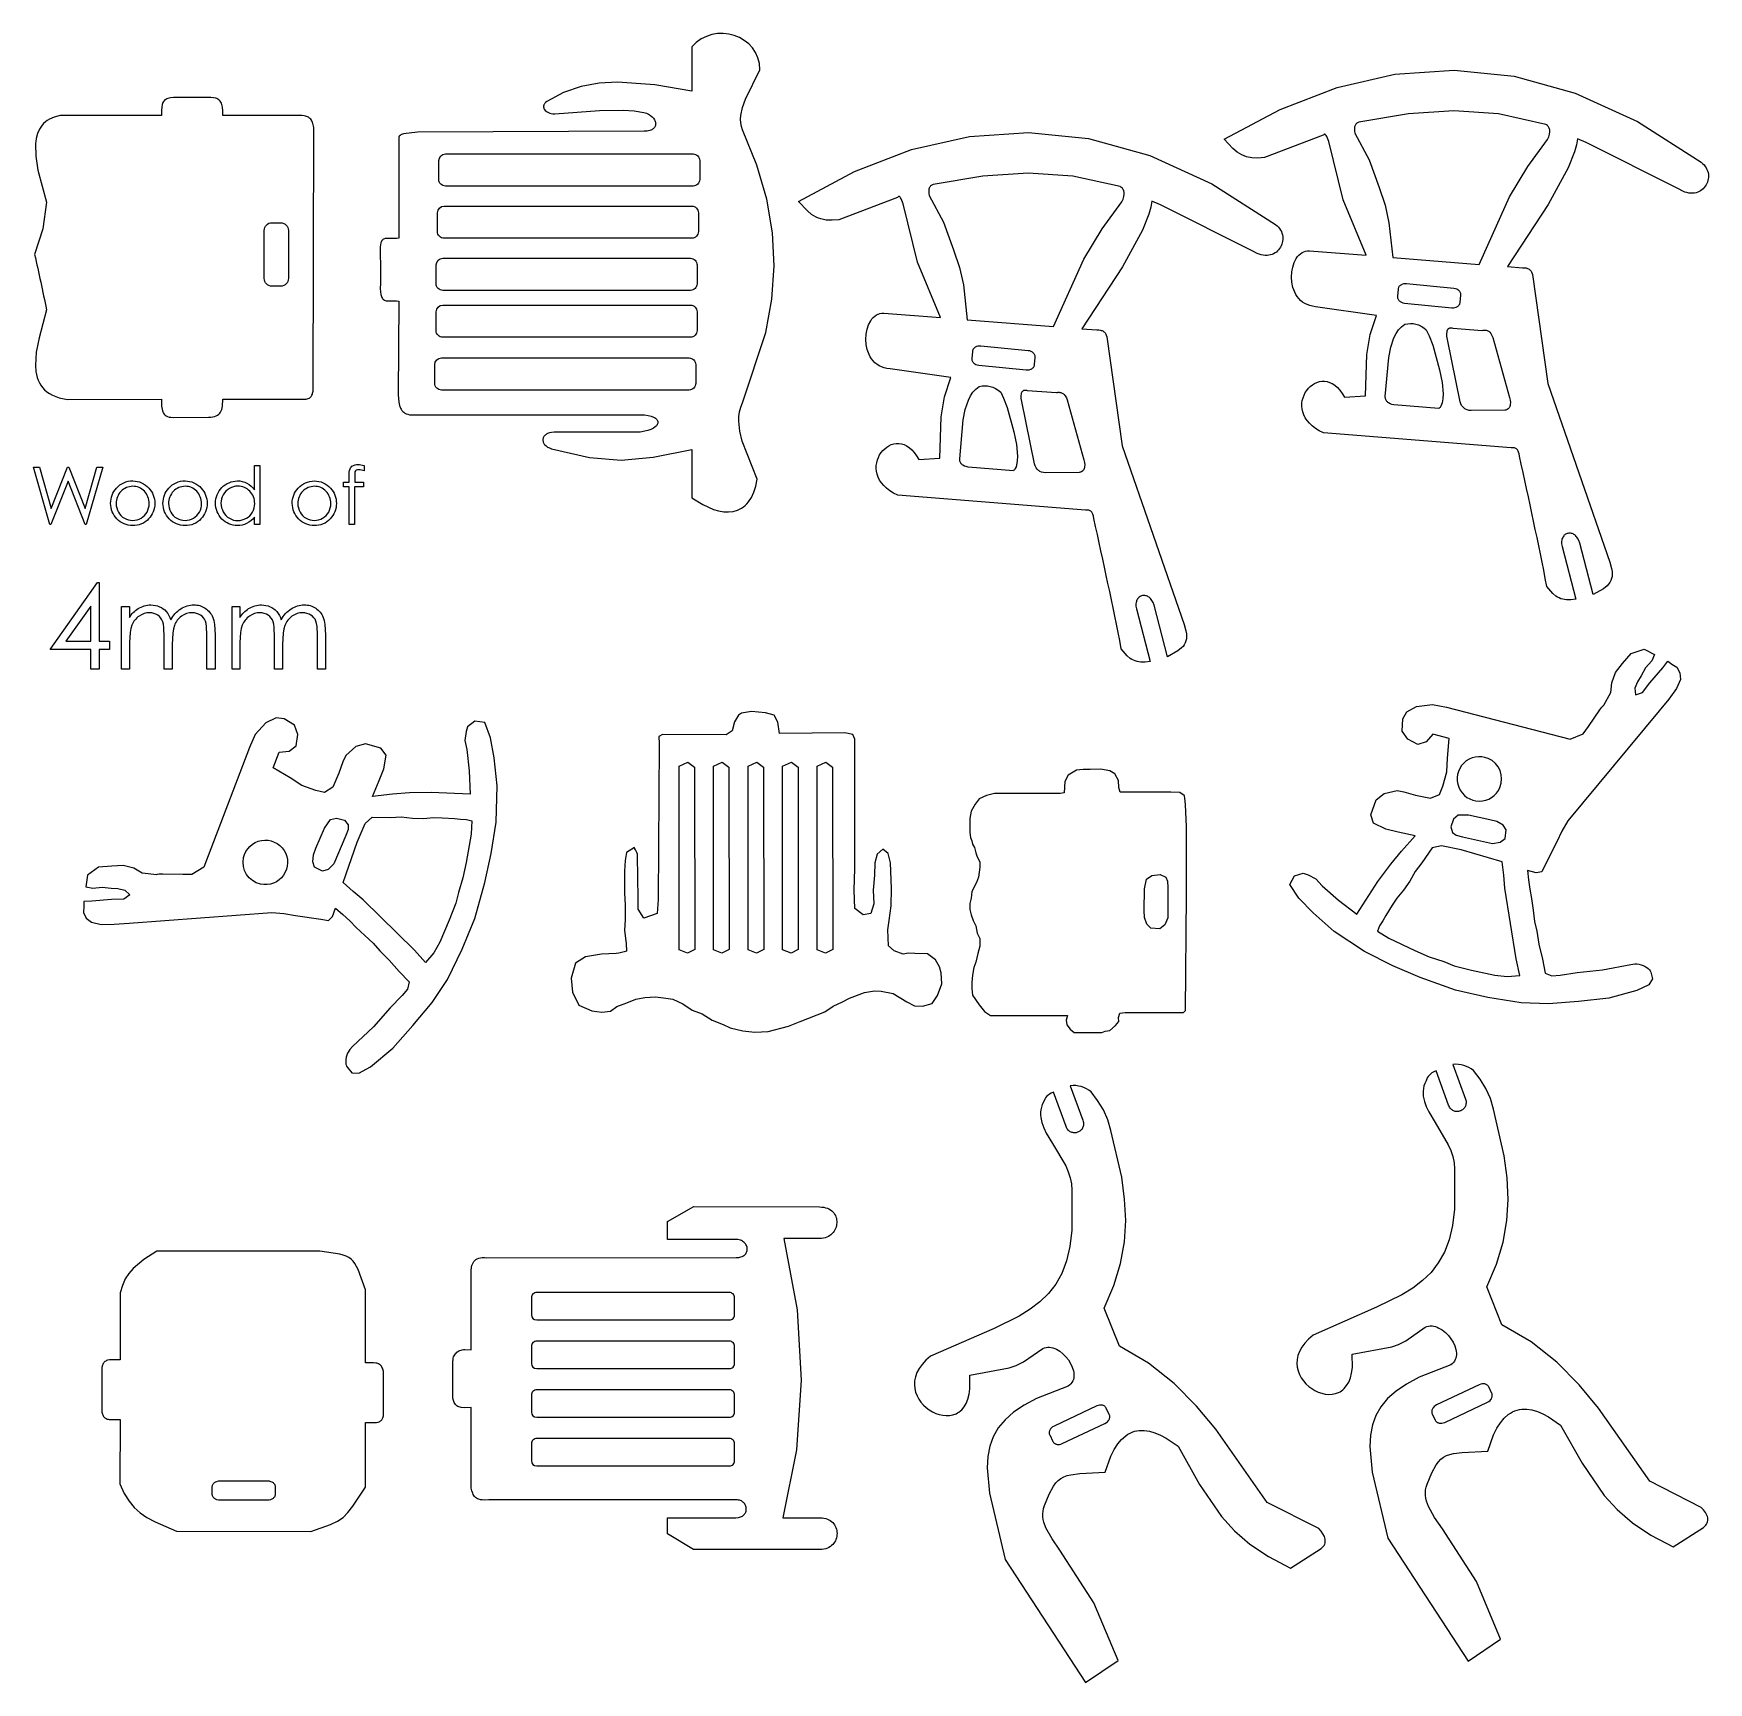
# Model space of a CAD drawing. Extents: x 7 to 283, y 18 to 289.
import ezdxf

# ---------------------------------------------------------------- set-up
doc = ezdxf.new("R2010")
doc.units = 0
doc.layers.add('DEFAULT', color=7, linetype='CONTINUOUS')

msp = doc.modelspace()

# ---------------------------------------------------------------- linework, layer by layer
at = {"layer": 'DEFAULT', "color": 7}
for points in [[(67.485013, 229.877091), (67.583905, 228.636274), (67.687821, 228.119351), (67.846734, 227.671418), (67.951193, 227.473323), (68.074656, 227.292475), (68.218875, 227.128875), (68.385602, 226.982523), (68.576587, 226.853418), (68.793583, 226.74156), (69.038341, 226.64695), (69.312614, 226.569587), (107.341705, 226.569587), (108.03521, 226.542709), (108.633614, 226.466256), (109.137482, 226.346501), (109.547377, 226.189715), (109.717261, 226.099397), (109.863864, 226.002172), (109.987256, 225.898827), (110.087508, 225.790144), (110.16469, 225.676908), (110.218872, 225.559903), (110.237361, 225.500231), (110.250126, 225.439912), (110.257177, 225.379043), (110.258522, 225.317721), (110.25417, 225.256045), (110.24413, 225.194112), (110.207021, 225.069871), (110.147266, 224.94578), (110.064934, 224.822625), (109.960097, 224.701189), (109.832825, 224.582256), (109.511259, 224.355035), (109.100799, 224.147236), (108.602011, 223.965131), (107.341705, 223.703092), (93.161097, 223.696283), (92.751169, 223.670617), (92.393264, 223.600121), (92.087159, 223.490279), (91.953461, 223.422316), (91.83263, 223.346574), (91.724638, 223.263738), (91.629455, 223.174493), (91.547056, 223.079525), (91.477411, 222.979519), (91.420493, 222.875162), (91.376275, 222.767138), (91.344727, 222.656132), (91.325823, 222.542832), (91.319534, 222.427922), (91.325832, 222.312088), (91.34469, 222.196015), (91.37608, 222.080389), (91.419974, 221.965895), (91.476344, 221.85322), (91.545162, 221.743048), (91.6264, 221.636065), (91.826026, 221.43441), (92.074998, 221.253738), (92.373093, 221.099535), (92.720089, 220.977284), (98.983162, 219.524611), (104.201961, 219.101463), (109.45798, 219.581053), (115.832714, 220.836596), (115.832714, 212.898602), (117.641707, 211.766917), (119.414361, 210.986899), (120.272273, 210.741565), (121.103354, 210.599508), (121.901691, 210.565848), (122.661367, 210.645706), (123.376468, 210.8442), (123.715454, 210.989536), (124.041078, 211.166452), (124.352601, 211.375586), (124.649284, 211.61758), (124.930386, 211.893074), (125.195168, 212.202706), (125.672818, 212.92695), (126.076317, 213.79543), (126.39975, 214.813268), (126.637203, 215.985584), (124.163177, 222.239364), (123.752684, 223.887471), (123.574306, 225.509334), (123.595427, 226.301031), (123.702498, 227.074896), (123.904825, 227.827173), (124.211715, 228.554104), (128.036653, 240.110299), (129.05135, 245.651699), (129.436351, 251.120112), (129.168274, 256.579148), (128.223731, 262.092417), (126.57934, 267.723529), (124.211715, 273.536092), (124.010617, 274.094044), (123.901665, 274.681956), (123.875977, 275.295185), (123.924672, 275.92909), (124.209687, 277.240353), (124.685663, 278.578601), (127.078211, 283.458602), (126.992872, 284.487929), (126.747915, 285.434218), (126.35993, 286.292537), (125.845507, 287.057956), (125.221238, 287.725543), (124.503711, 288.290365), (123.709518, 288.747492), (122.855249, 289.091992), (121.957494, 289.318932), (121.032843, 289.423383), (120.097887, 289.400411), (119.169216, 289.245085), (118.263421, 288.952473), (117.397091, 288.517645), (116.586816, 287.935668), (115.849188, 287.20161), (115.849188, 279.92511), (109.763929, 280.960778), (103.611297, 281.410247), (100.57495, 281.230384), (97.600039, 280.682244), (94.712657, 279.691916), (91.938898, 278.185492), (91.752941, 278.041797), (91.676214, 277.965774), (91.610063, 277.887444), (91.554292, 277.80716), (91.508708, 277.725278), (91.473116, 277.642156), (91.447321, 277.558147), (91.431129, 277.473608), (91.424346, 277.388895), (91.426777, 277.304363), (91.438227, 277.220368), (91.458503, 277.137265), (91.487409, 277.055411), (91.524752, 276.975161), (91.570336, 276.896871), (91.685452, 276.747592), (91.831202, 276.610421), (92.006029, 276.488203), (92.208379, 276.383785), (92.436695, 276.30001), (92.689422, 276.239726), (92.965004, 276.205778), (93.261886, 276.201011), (100.653876, 276.711228), (104.535298, 276.790355), (106.334136, 276.671219), (107.966686, 276.402588), (108.368306, 276.282402), (108.729033, 276.121198), (109.046221, 275.925685), (109.317222, 275.702576), (109.53939, 275.458582), (109.710078, 275.200414), (109.775289, 275.068111), (109.826638, 274.934782), (109.863793, 274.801265), (109.886423, 274.668399), (109.894199, 274.537023), (109.886788, 274.407975), (109.86386, 274.282095), (109.825084, 274.160222), (109.77013, 274.043194), (109.698665, 273.93185), (109.610361, 273.827029), (109.504884, 273.729571), (109.381906, 273.640313), (109.241094, 273.560096), (109.082118, 273.489757), (108.904648, 273.430136), (108.492898, 273.346402), (108.003199, 273.315606), (70.635601, 273.16811), (68.356088, 272.874572), (68.016203, 272.765263), (67.880763, 272.699289), (67.768323, 272.624332), (67.720729, 272.583147), (67.678885, 272.539313), (67.642791, 272.492694), (67.612449, 272.443154), (67.587856, 272.390561), (67.569015, 272.334778), (67.555924, 272.275671), (67.548584, 272.213105), (67.548584, 255.675589, -0.047541), (66.039083, 255.639111), (65.65432, 255.645236), (65.331452, 255.603296), (65.192195, 255.563761), (65.067172, 255.511562), (64.95597, 255.446483), (64.858176, 255.368308), (64.773376, 255.276819), (64.701157, 255.171802), (64.641106, 255.053041), (64.59281, 254.920318), (64.529829, 254.612126), (64.508909, 254.245498, -0.003175), (64.518187, 247.378291), (64.535608, 246.846845), (64.595701, 246.403253), (64.642716, 246.212972), (64.70156, 246.042937), (64.772618, 245.892578), (64.856277, 245.761321), (64.952925, 245.648595), (65.062947, 245.553827), (65.186731, 245.476445), (65.324663, 245.415878), (65.47713, 245.371553), (65.644519, 245.342898), (66.025607, 245.33031, -0.025417), (67.558003, 245.312106), (67.485013, 229.877091)], [(226.862111, 229.670998), (227.060248, 236.49193), (227.651257, 239.779771), (228.657609, 242.964088), (218.653007, 244.388816), (218.146355, 244.454683), (217.677235, 244.567795), (217.244964, 244.72486), (216.848855, 244.922586), (216.488222, 245.157679), (216.162381, 245.426847), (215.870646, 245.726797), (215.612332, 246.054237), (215.386752, 246.405873), (215.193222, 246.778413), (214.899569, 247.573035), (214.725887, 248.411759), (214.666695, 249.268244), (214.716507, 250.116148), (214.86984, 250.92913), (215.121211, 251.680848), (215.465135, 252.344959), (215.670091, 252.63593), (215.896129, 252.895122), (216.142564, 253.119241), (216.408709, 253.304995), (216.69388, 253.449091), (216.997392, 253.548236), (217.318557, 253.599138), (217.656692, 253.598504), (226.975388, 252.858693), (223.177537, 261.98681), (220.813912, 271.609114), (220.612828, 272.185177), (220.508322, 272.423139), (220.399994, 272.612908), (220.344121, 272.68625), (220.286961, 272.743378), (220.257864, 272.765429), (220.228405, 272.782905), (220.198568, 272.795633), (220.16834, 272.80344), (220.137709, 272.806153), (220.106659, 272.803597), (220.075176, 272.795599), (220.043248, 272.781986), (220.010861, 272.762583), (219.977999, 272.737218), (219.910801, 272.667906), (210.241691, 268.993585), (209.120435, 268.894895), (208.137583, 268.934591), (207.264976, 269.111103), (206.861214, 269.250173), (206.474452, 269.422858), (205.737853, 269.868286), (205.027017, 270.445815), (203.569993, 271.990891), (212.786311, 276.921344), (222.170034, 280.541382), (231.724278, 282.734034), (241.452159, 283.382333), (251.356794, 282.369308), (261.4413, 279.577991), (271.708794, 274.891412), (282.162391, 268.192603), (282.421417, 267.98286), (282.647733, 267.759618), (282.842189, 267.524701), (283.005632, 267.279931), (283.138911, 267.027131), (283.242873, 266.768124), (283.318368, 266.504733), (283.366243, 266.238781), (283.387347, 265.97209), (283.382527, 265.706484), (283.352632, 265.443784), (283.29851, 265.185815), (283.22101, 264.934399), (283.120979, 264.691358), (282.999266, 264.458516), (282.85672, 264.237695), (282.694187, 264.030718), (282.512517, 263.839409), (282.312557, 263.665589), (282.095157, 263.511082), (281.861163, 263.377711), (281.611425, 263.267298), (281.34679, 263.181666), (281.068108, 263.122639), (280.776225, 263.092038), (280.47199, 263.091687), (280.156252, 263.123409), (279.829858, 263.189027), (279.493657, 263.290362), (279.148498, 263.429239), (278.434694, 263.826907), (263.2462, 271.448812), (261.813816, 272.056013), (261.646715, 271.052793), (261.315837, 269.905741), (260.239786, 267.267748), (256.969763, 261.22944), (250.272091, 251.009397), (252.724391, 250.814699), (253.044885, 250.821887), (253.33234, 250.787122), (253.463678, 250.754007), (253.586754, 250.710403), (253.70157, 250.656311), (253.808124, 250.59173), (253.906417, 250.516661), (253.996448, 250.431102), (254.078216, 250.335055), (254.151722, 250.228519), (254.216965, 250.111495), (254.273945, 249.983981), (254.363114, 249.697487), (256.885087, 231.729597), (267.133599, 202.290186), (267.424796, 201.207404), (267.495358, 200.737496), (267.517311, 200.309721), (267.491717, 199.919937), (267.419637, 199.564001), (267.302133, 199.237771), (267.140267, 198.937104), (266.9351, 198.657859), (266.687694, 198.395892), (266.070411, 197.907228), (264.375688, 196.954987), (262.166488, 205.435412), (262.015255, 205.87262), (261.821839, 206.23792), (261.71186, 206.394192), (261.594394, 206.533192), (261.470459, 206.655154), (261.341075, 206.760315), (261.207261, 206.848909), (261.070036, 206.921172), (260.93042, 206.977337), (260.789432, 207.017641), (260.648092, 207.042318), (260.507418, 207.051603), (260.36843, 207.045732), (260.232148, 207.024939), (260.09959, 206.989459), (259.971776, 206.939528), (259.849725, 206.87538), (259.734457, 206.797251), (259.626991, 206.705376), (259.528345, 206.599989), (259.439541, 206.481326), (259.361596, 206.349621), (259.29553, 206.205111), (259.242363, 206.048029), (259.203114, 205.878611), (259.178801, 205.697092), (259.179065, 205.29869), (259.251309, 204.854704), (261.5305, 196.159014), (260.717134, 196.057771), (259.998889, 196.060093), (259.670277, 196.100181), (259.359252, 196.166267), (259.063751, 196.258389), (258.781709, 196.376581), (258.511062, 196.52088), (258.249747, 196.691323), (257.746853, 197.11078), (256.762215, 198.264992, 0.006316), (252.233289, 219.7602), (252.181307, 220.126565), (252.095104, 220.43622), (252.039171, 220.569781), (251.974682, 220.689162), (251.901639, 220.794366), (251.820041, 220.885389), (251.729888, 220.962234), (251.63118, 221.024898), (251.523918, 221.073382), (251.408101, 221.107685), (251.28373, 221.127807), (251.150805, 221.133748), (251.009324, 221.125507), (250.85929, 221.103084), (219.961883, 223.573904), (219.243168, 223.930615), (218.614106, 224.317675), (218.07106, 224.730934), (217.610393, 225.16624), (217.228468, 225.619444), (216.921647, 226.086393), (216.686293, 226.562937), (216.518769, 227.044924), (216.415437, 227.528204), (216.372659, 228.008626), (216.386799, 228.482039), (216.454219, 228.944291), (216.571282, 229.391232), (216.73435, 229.81871), (216.939786, 230.222575), (217.183952, 230.598676), (217.463212, 230.942861), (217.773928, 231.250979), (218.112462, 231.51888), (218.475178, 231.742413), (218.858437, 231.917426), (219.258603, 232.039768), (219.672038, 232.105289), (220.095104, 232.109837), (220.524165, 232.049262), (220.955583, 231.919412), (221.385721, 231.716136), (221.810941, 231.435284), (222.227605, 231.072704), (222.632078, 230.624245), (223.02072, 230.085757), (223.389896, 229.453087), (226.862111, 229.670998)], [(28.435406, 229.1334), (28.474278, 227.989017), (28.545066, 227.481584), (28.603663, 227.250093), (28.681675, 227.035717), (28.782065, 226.840181), (28.907793, 226.665209), (29.06182, 226.512525), (29.247109, 226.383854), (29.466619, 226.280921), (29.723312, 226.205448), (30.020149, 226.159162), (30.360091, 226.143785), (36.196517, 226.154297), (36.57904, 226.173368), (36.918743, 226.2207), (37.218147, 226.295024), (37.47977, 226.395072), (37.706134, 226.519575), (37.899758, 226.667265), (38.063162, 226.836873), (38.198866, 227.027131), (38.30939, 227.236771), (38.397254, 227.464525), (38.515081, 227.969296), (38.589691, 229.140385), (51.913084, 229.140385), (52.302544, 229.159892), (52.473118, 229.191273), (52.628205, 229.237048), (52.76827, 229.297198), (52.893775, 229.371706), (53.005182, 229.460552), (53.102956, 229.56372), (53.187559, 229.681189), (53.259454, 229.812943), (53.319104, 229.958962), (53.366972, 230.119229), (53.429216, 230.482432), (53.44989, 230.902404), (53.557699, 273.910284), (53.466478, 274.386326), (53.331032, 274.79302), (53.246725, 274.970928), (53.151362, 275.132177), (53.044944, 275.276995), (52.92747, 275.405607), (52.798941, 275.518241), (52.659357, 275.615123), (52.508717, 275.696478), (52.347022, 275.762534), (52.174272, 275.813517), (51.990467, 275.849653), (51.589693, 275.87829), (38.551697, 275.87829), (38.551697, 276.692501), (38.517494, 277.260179), (38.475248, 277.506296), (38.41669, 277.728481), (38.342159, 277.927647), (38.251992, 278.104707), (38.146529, 278.260573), (38.026106, 278.396158), (37.891064, 278.512374), (37.741739, 278.610133), (37.578471, 278.690349), (37.401598, 278.753934), (37.008388, 278.834861), (36.564817, 278.860215), (30.445392, 278.860215), (29.927058, 278.827458), (29.702319, 278.78658), (29.499425, 278.729432), (29.317542, 278.656058), (29.15584, 278.566504), (29.013485, 278.460817), (28.889647, 278.339043), (28.783493, 278.201227), (28.694192, 278.047415), (28.620912, 277.877654), (28.562821, 277.691988), (28.488878, 277.27313), (28.465709, 276.791208), (28.465709, 275.87829), (11.737693, 275.87829), (10.797508, 275.634022), (9.995363, 275.285027), (9.643972, 275.072486), (9.324589, 274.835238), (9.03638, 274.573774), (8.778512, 274.288587), (8.550151, 273.980169), (8.350463, 273.64901), (8.033769, 272.920438), (7.821759, 272.106805), (7.707762, 271.212045), (7.747122, 269.194878), (8.098478, 266.900402), (9.523695, 261.605395), (8.880316, 257.235678), (7.555689, 252.995395, -0.002798), (9.523695, 243.893411), (8.282385, 239.255103), (7.829259, 236.921062), (7.678777, 234.710464), (7.761784, 233.682713), (7.97416, 232.723333), (8.134456, 232.273188), (8.333807, 231.844825), (8.574451, 231.439806), (8.858626, 231.059693), (9.188571, 230.706051), (9.566522, 230.380441), (9.994718, 230.084427), (10.475396, 229.819571), (11.60315, 229.389587), (12.967688, 229.102991), (28.435406, 229.1334)], [(156.722516, 219.406011), (156.920653, 226.226917), (157.511662, 229.514765), (158.518013, 232.699101), (148.513412, 234.123794), (148.006759, 234.189661), (147.53764, 234.302774), (147.105369, 234.459839), (146.709259, 234.657566), (146.348627, 234.89266), (146.022786, 235.161829), (145.731051, 235.46178), (145.472737, 235.789221), (145.247157, 236.140858), (145.053627, 236.5134), (144.759974, 237.308024), (144.586293, 238.146751), (144.527101, 239.003239), (144.576913, 239.851147), (144.730246, 240.664132), (144.981617, 241.415853), (145.325541, 242.079966), (145.530497, 242.370939), (145.756535, 242.630132), (146.002969, 242.854252), (146.269115, 243.040007), (146.554286, 243.184103), (146.857797, 243.283249), (147.178962, 243.334151), (147.517097, 243.333517), (156.835792, 242.593707), (153.037941, 251.721818), (150.674317, 261.344092), (150.473233, 261.920175), (150.368726, 262.158141), (150.260398, 262.347913), (150.204525, 262.421254), (150.147366, 262.478381), (150.118269, 262.50043), (150.088809, 262.517905), (150.058973, 262.530633), (150.028745, 262.538438), (149.998113, 262.541149), (149.967063, 262.538591), (149.935581, 262.530591), (149.903653, 262.516975), (149.871265, 262.49757), (149.838404, 262.472203), (149.771206, 262.402884), (140.102096, 258.728598), (138.98084, 258.629908), (137.997988, 258.669604), (137.12538, 258.846116), (136.721618, 258.985186), (136.334857, 259.157871), (135.598258, 259.603299), (134.887422, 260.180828), (133.430398, 261.725904), (142.646722, 266.656357), (152.030458, 270.276414), (161.584719, 272.469095), (171.312615, 273.117422), (181.217259, 272.104416), (191.301763, 269.313099), (201.569238, 264.626492), (212.022796, 257.927616), (212.281821, 257.71787), (212.508138, 257.494625), (212.702594, 257.259706), (212.866037, 257.014934), (212.999315, 256.762133), (213.103278, 256.503124), (213.178773, 256.239732), (213.226648, 255.973779), (213.247751, 255.707087), (213.242932, 255.44148), (213.213037, 255.178781), (213.158915, 254.920811), (213.081415, 254.669395), (212.981384, 254.426354), (212.859671, 254.193511), (212.717124, 253.972691), (212.554592, 253.765714), (212.372921, 253.574404), (212.172962, 253.400585), (211.955561, 253.246078), (211.721568, 253.112706), (211.47183, 253.002293), (211.207195, 252.916661), (210.928512, 252.857632), (210.636629, 252.827031), (210.332395, 252.826679), (210.016656, 252.858399), (209.690263, 252.924015), (209.354062, 253.025348), (209.008902, 253.164223), (208.295099, 253.561885), (193.106604, 261.18379), (191.674186, 261.790991), (191.507091, 260.787777), (191.176218, 259.640729), (190.100175, 257.002742), (186.830163, 250.964435), (180.132496, 240.74441), (182.584796, 240.549712), (182.90529, 240.556889), (183.192745, 240.522116), (183.324081, 240.488998), (183.447157, 240.445392), (183.561972, 240.391298), (183.668524, 240.326717), (183.766815, 240.251648), (183.856844, 240.166091), (183.938609, 240.070046), (184.012112, 239.963513), (184.077351, 239.846492), (184.134326, 239.718983), (184.223484, 239.4325), (186.745492, 221.464611), (196.994004, 192.025199), (197.285201, 190.942406), (197.355763, 190.472493), (197.377716, 190.044715), (197.352122, 189.654928), (197.280042, 189.298989), (197.162538, 188.972758), (197.000671, 188.672091), (196.795504, 188.392846), (196.548098, 188.130881), (195.930815, 187.642221), (194.236093, 186.69), (192.026893, 195.17039), (191.87566, 195.607604), (191.682244, 195.972908), (191.572265, 196.129182), (191.454799, 196.268183), (191.330865, 196.390147), (191.201481, 196.495309), (191.067667, 196.583904), (190.930442, 196.656167), (190.790827, 196.712333), (190.649839, 196.752637), (190.508499, 196.777314), (190.367825, 196.786599), (190.228838, 196.780728), (190.092555, 196.759935), (189.959998, 196.724455), (189.832184, 196.674524), (189.710133, 196.610377), (189.594865, 196.532248), (189.487399, 196.440373), (189.388754, 196.334986), (189.299949, 196.216324), (189.222004, 196.08462), (189.155938, 195.94011), (189.102771, 195.783029), (189.063521, 195.613613), (189.039208, 195.432095), (189.039471, 195.033698), (189.111714, 194.589717), (191.390905, 185.893992), (190.577529, 185.79276), (189.859278, 185.795087), (189.530665, 185.835175), (189.219639, 185.901262), (188.924138, 185.993384), (188.642096, 186.111577), (188.371449, 186.255876), (188.110134, 186.426319), (187.607238, 186.845778), (186.622584, 188.000005, 0.006317), (182.093694, 209.495214), (182.041711, 209.861578), (181.955509, 210.171233), (181.899575, 210.304794), (181.835087, 210.424176), (181.762043, 210.529379), (181.680445, 210.620403), (181.590292, 210.697247), (181.491585, 210.759911), (181.384323, 210.808395), (181.268506, 210.842698), (181.144135, 210.862821), (181.011209, 210.868762), (180.869729, 210.860521), (180.719695, 210.838097), (149.822288, 213.308882), (149.103572, 213.665596), (148.47451, 214.052659), (147.931465, 214.46592), (147.470798, 214.901228), (147.088873, 215.354434), (146.782052, 215.821384), (146.546698, 216.297929), (146.379174, 216.779918), (146.275841, 217.263199), (146.233064, 217.743621), (146.247204, 218.217034), (146.314624, 218.679286), (146.431686, 219.126227), (146.594754, 219.553706), (146.80019, 219.957571), (147.044357, 220.333671), (147.323617, 220.677856), (147.634333, 220.985975), (147.972867, 221.253876), (148.335583, 221.477409), (148.718842, 221.652422), (149.119008, 221.774765), (149.532443, 221.840286), (149.955509, 221.844835), (150.38457, 221.784261), (150.815988, 221.654412), (151.246126, 221.451138), (151.671345, 221.170287), (152.08801, 220.807709), (152.492482, 220.359253), (152.881125, 219.820767), (153.2503, 219.188101), (156.722516, 219.406011)], [(75.260694, 269.567096), (116.0532, 269.567096, -0.414214), (117.155701, 268.464594), (117.155701, 265.377612, -0.414214), (116.0532, 264.275111), (75.260694, 264.275111, -0.414214), (74.158193, 265.377612), (74.158193, 268.464594, -0.41251), (75.260694, 269.567096)], [(75.040208, 260.967608), (115.832714, 260.967608, -0.414214), (116.935215, 259.865107), (116.935215, 256.77809, -0.414214), (115.832714, 255.675589), (75.040208, 255.675589, -0.414214), (73.937707, 256.77809), (73.937707, 259.865107, -0.412522), (75.040208, 260.967608)], [(45.4025, 249.049787), (45.4025, 256.948517, -0.420729), (46.655284, 258.229417), (48.116984, 258.229417, -0.407736), (49.369804, 256.948517), (49.369804, 249.049787, -0.420721), (48.116984, 247.768886), (46.655284, 247.768886, -0.412412), (45.4025, 249.049787)], [(74.819686, 252.368085), (115.612192, 252.368085, -0.414214), (116.714693, 251.265584), (116.714693, 248.178602, -0.414214), (115.612192, 247.076101), (74.819686, 247.076101, -0.414214), (73.717185, 248.178602), (73.717185, 251.265584, -0.412522), (74.819686, 252.368085)], [(74.819686, 244.650613), (115.612192, 244.650613, -0.414214), (116.714693, 243.548112), (116.714693, 240.461094, -0.414214), (115.612192, 239.358593), (74.819686, 239.358593, -0.414214), (73.717185, 240.461094), (73.717185, 243.548112, -0.41251), (74.819686, 244.650613)], [(74.5992, 235.945116), (115.391706, 235.945116, -0.414214), (116.494207, 234.842614), (116.494207, 231.755597, -0.414214), (115.391706, 230.653096), (74.5992, 230.653096, -0.414214), (73.496699, 231.755597), (73.496699, 234.842614, -0.41251), (74.5992, 235.945116)], [(44.64879, 218.191503), (44.64879, 208.489091), (43.759296, 208.489091), (43.759296, 209.692593, -0.116823), (42.490002, 208.655991, -0.104616), (40.948292, 208.308998, -0.195555), (38.409598, 209.387299, -0.184845), (37.357685, 212.009496, -0.187284), (38.420604, 214.594299, -0.194999), (40.974716, 215.670412, -0.134917), (42.533887, 215.3037, -0.116751), (43.759296, 214.203386), (43.759296, 218.191503), (44.64879, 218.191503)], [(61.846389, 218.191503), (61.846389, 217.310899, 0.102347), (60.996512, 217.521684, 0.122391), (60.559491, 217.416309, 0.180627), (60.339887, 217.172505, 0.031193), (60.293814, 216.434705), (60.293814, 215.490284), (61.756396, 215.490284), (61.756396, 214.717312), (60.289405, 214.717312), (60.289405, 208.489091), (59.386787, 208.489091), (59.386787, 214.717312), (58.466602, 214.717312), (58.466602, 215.490284), (59.386787, 215.490284), (59.386787, 216.584001, -0.091835), (59.525112, 217.657892, -0.165211), (59.995117, 218.176193, -0.134822), (60.796699, 218.371596, -0.070615), (61.846389, 218.191503)], [(23.717709, 215.670412, -0.20959), (26.394692, 214.497708, -0.179556), (27.358799, 211.969914, -0.186343), (26.3398, 209.404902, -0.217486), (23.717709, 208.308998, -0.207604), (21.088914, 209.404903, -0.183537), (20.069916, 211.969914, -0.178616), (21.033987, 214.491111, -0.222587), (23.717709, 215.670412)], [(32.346194, 215.670412, -0.209598), (35.023213, 214.497708, -0.17955), (35.987284, 211.969914, -0.186343), (34.968286, 209.404902, -0.217486), (32.346194, 208.308998, -0.207613), (29.7174, 209.404902, -0.183544), (28.698402, 211.969914, -0.178605), (29.662508, 214.491111, -0.22259), (32.346194, 215.670412)], [(50.964712, 214.491111, -0.197967), (53.648398, 215.670412, -0.209607), (56.325417, 214.497708, -0.17955), (57.289488, 211.969914, -0.186343), (56.27049, 209.404902, -0.217486), (53.648398, 208.308998, -0.207613), (51.019604, 209.404902, -0.183544), (50.000606, 211.969914, -0.192499), (50.964712, 214.491111)], [(23.717709, 214.787586, 0.19373), (21.793906, 213.957394, 0.189284), (20.990101, 211.950194, 0.121809), (21.356814, 210.535908, 0.140659), (22.347308, 209.521284, 0.123243), (23.717709, 209.165507, 0.134713), (25.088003, 209.521284, 0.131379), (26.078497, 210.535908, 0.118378), (26.44521, 211.950194, 0.183701), (25.637102, 213.957394, 0.211295), (23.717709, 214.787586)], [(32.346194, 214.787586, 0.19373), (30.422391, 213.957394, 0.189302), (29.618587, 211.950194, 0.121822), (29.9853, 210.535908, 0.140669), (30.975794, 209.521284, 0.123238), (32.346194, 209.165508, 0.1347), (33.716489, 209.521284, 0.131379), (34.706983, 210.535908, 0.118367), (35.073696, 211.950194, 0.183697), (34.265588, 213.957394, 0.2113), (32.346194, 214.787586)], [(41.044883, 214.800709, 0.135384), (39.654798, 214.431809, 0.126005), (38.642396, 213.390797, 0.132383), (38.264712, 211.976511, 0.121538), (38.644583, 210.560003, 0.132003), (39.665804, 209.50809, 0.134158), (41.038392, 209.132593, 0.120893), (42.441707, 209.505903, 0.143191), (43.460705, 210.516117, 0.109379), (43.818598, 211.950194, 0.196671), (43.017087, 213.983817, 0.210157), (41.044883, 214.800709)], [(53.648398, 214.787586, 0.19373), (51.724595, 213.957394, 0.189302), (50.920791, 211.950194, 0.121822), (51.287504, 210.535908, 0.140669), (52.277998, 209.521284, 0.123243), (53.648398, 209.165507, 0.134713), (55.018693, 209.521284, 0.131379), (56.009187, 210.535908, 0.118367), (56.3759, 211.950194, 0.183697), (55.567792, 213.957394, 0.2113), (53.648398, 214.787586)], [(21.873704, 194.967013), (23.190306, 194.967013), (23.190306, 193.184709, -0.117783), (24.613588, 194.624184, -0.140243), (26.725915, 195.232302, -0.096657), (28.149197, 194.937909, -0.112106), (29.245807, 194.155095, -0.093894), (29.986605, 192.757707, -0.132191), (31.646001, 194.6015, -0.135257), (33.787503, 195.232302, -0.155291), (35.676593, 194.692094, -0.145702), (36.896111, 193.184709), (37.070201, 192.641214), (37.194543, 191.976454), (37.294009, 190.283112), (37.294009, 184.654507), (35.938601, 184.654507), (35.938601, 190.283112), (35.879649, 191.683259), (35.805873, 192.188527), (35.702487, 192.563609, 0.162124), (34.890498, 193.563099, 0.132097), (33.522214, 193.941594, 0.154129), (31.752787, 193.372317, 0.145178), (30.581812, 191.858406), (30.420434, 191.303989), (30.305177, 190.591559), (30.212982, 188.691485), (30.212982, 184.654507), (28.896416, 184.654507), (28.896416, 189.933686), (28.836902, 191.500933), (28.763959, 192.059851), (28.663512, 192.469805, 0.166242), (27.854804, 193.540486, 0.143709), (26.4801, 193.941594, 0.148934), (24.759109, 193.388509, 0.141699), (23.575186, 191.894001), (23.407267, 191.363349), (23.28694, 190.708051), (23.190306, 189.024683), (23.190306, 184.654507), (21.873704, 184.654507), (21.873704, 194.967013)], [(40.079189, 194.967013), (41.395791, 194.967013), (41.395791, 193.184709, -0.117773), (42.819108, 194.624184, -0.140245), (44.931401, 195.232302, -0.096645), (46.354682, 194.937909, -0.112118), (47.451292, 194.155095, -0.093894), (48.19209, 192.757707, -0.132194), (49.851486, 194.6015, -0.135254), (51.992989, 195.232302, -0.155289), (53.882114, 194.692094, -0.145694), (55.101596, 193.184709), (55.275686, 192.641214), (55.400028, 191.976454), (55.499494, 190.283112), (55.499494, 184.654507), (54.144086, 184.654507), (54.144086, 190.283112), (54.085154, 191.683265), (54.01139, 192.188533), (53.908007, 192.563609, 0.162103), (53.095984, 193.563099, 0.132098), (51.7277, 193.941594, 0.154109), (49.958307, 193.372317, 0.145211), (48.787297, 191.858406), (48.62594, 191.303989), (48.510693, 190.591559), (48.418503, 188.691485), (48.418503, 184.654507), (47.101901, 184.654507), (47.101901, 189.933686), (47.042377, 191.50093), (46.969432, 192.059847), (46.868997, 192.469805, 0.166236), (46.060289, 193.540486, 0.143717), (44.685585, 193.941594, 0.148939), (42.964594, 193.388509, 0.141667), (41.780707, 191.894001), (41.612768, 191.363349), (41.49243, 190.708051), (41.395791, 189.024683), (41.395791, 184.654507), (40.079189, 184.654507), (40.079189, 194.967013)], [(103.364101, 137.762897), (100.964294, 137.653889), (98.325411, 137.224311), (96.673811, 136.184217), (95.968114, 133.705812), (96.193716, 131.399809), (97.215713, 129.231884), (99.380216, 128.335193), (101.004687, 128.12709), (102.475383, 128.249398), (103.475402, 129.036692), (105.122486, 129.643187), (106.606693, 130.254093), (108.081798, 130.539208), (109.878283, 130.652414), (111.176999, 130.453412), (112.697189, 130.232009), (114.389711, 129.462812), (115.919215, 128.440004), (117.529998, 127.815693), (119.226789, 126.783888), (121.014384, 126.086905), (122.154315, 125.543698), (124.272287, 125.014214), (126.227099, 124.792493), (128.422082, 124.919317), (131.775094, 125.802002), (133.730012, 126.567106), (137.770905, 128.169106), (139.168999, 129.106013), (140.666788, 129.798198), (141.825204, 130.418205), (144.295883, 131.327807), (145.934007, 131.608407), (147.07429, 131.576798), (149.020107, 131.196715), (151.264514, 129.830195), (152.549684, 129.14249), (153.852915, 129.106295), (155.441685, 129.53051), (156.346102, 130.830496), (157.05201, 132.767211), (156.938804, 134.563591), (156.640107, 135.550099), (156.0201, 136.708515), (154.690304, 137.702713), (152.626307, 137.780783), (151.485988, 137.812498), (150.667014, 137.672198), (149.214417, 138.201506), (148.261599, 139.020585), (148.152485, 141.691007), (148.368103, 143.216701), (148.719893, 145.614284), (148.735803, 148.490587), (148.604817, 152.735209), (148.180107, 154.250002), (147.354607, 154.962401), (146.388208, 154.170486), (145.993309, 152.699791), (145.95789, 150.683595), (145.708511, 148.203602), (145.863698, 145.975917), (145.340987, 144.380303), (144.068694, 144.150115), (142.721612, 145.190704), (142.629114, 148.23881), (142.730502, 151.791317), (142.733289, 173.080504), (142.405312, 173.859684), (141.081689, 174.1303), (130.291593, 174.027183), (130.045001, 175.903714), (129.424994, 177.062095), (127.967916, 177.428596), (125.691794, 177.654797), (124.053706, 177.374197), (123.556007, 177.061883), (122.872712, 175.939697), (122.506317, 174.482584), (121.506192, 173.830686), (111.005902, 173.858484), (110.433203, 173.536398), (110.457015, 172.409697), (110.323701, 146.653003), (110.128685, 144.349999), (107.954692, 143.585001), (107.017996, 145.078203), (106.998699, 146.865587), (106.909094, 153.856408), (106.898318, 154.006865), (106.874895, 154.151467), (106.79852, 154.420981), (106.696798, 154.660699), (106.586558, 154.866366), (106.407841, 155.158545), (106.384133, 155.203664), (106.376872, 155.22167), (106.374504, 155.229505), (106.373022, 155.23655), (106.372459, 155.242798), (106.372532, 155.24562), (106.372847, 155.24824), (106.373408, 155.250656), (106.37422, 155.252867), (106.375286, 155.254873), (106.37661, 155.256672), (106.378197, 155.258263), (106.380051, 155.259646), (106.382175, 155.260818), (106.384574, 155.26178), (106.387252, 155.26253), (106.390213, 155.263066), (106.397002, 155.263497), (105.095816, 154.413409), (104.892193, 153.087211), (104.765404, 151.361704), (104.774294, 149.568994), (104.748083, 147.741499), (104.8633, 145.797693), (104.881292, 143.349592), (104.778704, 141.544111), (105.034715, 139.412804), (105.106717, 138.14171, -0.026287), (103.364101, 137.762897)], [(247.064001, 169.921696, 2.414654), (249.012816, 165.116298, 0.414137), (247.064001, 169.921696)], [(196.980704, 163.823086), (196.266118, 164.283813), (194.808792, 164.366116), (186.447112, 164.366116), (186.229907, 165.126317), (186.139596, 166.309005), (185.566614, 167.364798), (184.758012, 167.907794), (183.189316, 168.155091), (181.481906, 168.094907), (180.365894, 168.094907), (179.231502, 167.986287), (178.411187, 167.515293), (177.868192, 167.189503), (177.325302, 166.103617), (177.234991, 164.281097), (176.565101, 164.148911), (165.70519, 164.148911), (164.402594, 163.823086), (163.208088, 163.280196), (162.556507, 162.41141), (161.904997, 161.216904), (161.687792, 160.022399), (161.687792, 157.741902), (161.796412, 156.873116, -0.040383), (162.122203, 155.787196), (162.447887, 155.2442), (162.665092, 154.375485), (162.882298, 153.723904), (163.316708, 152.855189), (163.316708, 151.986403), (163.099503, 150.357487), (162.773713, 149.488807), (162.013582, 147.968511), (161.904997, 146.882485), (161.687792, 146.013805), (161.687792, 145.036399), (161.904997, 144.167684), (162.230717, 143.190383), (162.665092, 142.321598), (162.882298, 141.127092), (163.316708, 140.258306), (163.316708, 138.955216), (162.990883, 137.76071), (162.665092, 136.348999), (162.339302, 135.480213), (162.122203, 134.177087), (162.013582, 132.982617), (162.013582, 132.005211), (162.122203, 130.919291), (163.208088, 129.29041), (164.076803, 128.204383), (165.054209, 127.552909), (177.759607, 127.552909), (177.542402, 126.792708), (177.650987, 126.032613), (178.194017, 125.272412), (178.845598, 124.729416), (183.406486, 124.729416), (183.949516, 124.946586), (184.709611, 125.055207), (185.687017, 125.923993), (186.229907, 126.575502), (186.144888, 127.196991), (186.380402, 127.926994), (187.262206, 128.048597), (196.850317, 128.030887), (197.186691, 128.391708), (197.376128, 147.408829), (197.341507, 158.633841), (197.213126, 162.3195), (197.111326, 163.386123), (197.049794, 163.68857), (197.033244, 163.738354), (197.016216, 163.777477), (196.998704, 163.805776), (196.980704, 163.823086)], [(41.993502, 153.57729, -2.414634), (44.785703, 149.207714, -0.41414), (41.993502, 153.57729)], [(282.187897, 46.475086), (273.694807, 50.801587), (265.263511, 62.850981), (262.065795, 66.677944), (258.368909, 70.386312), (254.141246, 73.753866), (249.3512, 76.558387), (246.851699, 82.801601), (248.456217, 86.573548), (249.547901, 90.20045), (250.173582, 93.739123), (250.38009, 97.246378), (250.214255, 100.779031), (249.722906, 104.393893), (247.95099, 112.097503), (247.451011, 113.881988), (246.701685, 115.516554), (245.757764, 117.034121), (244.674002, 118.467611, 0.203107), (241.255515, 119.486609), (243.343112, 113.782016), (243.394792, 113.60065), (243.427605, 113.425362), (243.442544, 113.256511), (243.4406, 113.094458), (243.422763, 112.939562), (243.390026, 112.792182), (243.34338, 112.652679), (243.283816, 112.521412), (243.212326, 112.398741), (243.129901, 112.285025), (243.037532, 112.180624), (242.93621, 112.085897), (242.826928, 112.001205), (242.710675, 111.926907), (242.588445, 111.863362), (242.461228, 111.810931), (242.330015, 111.769973), (242.195798, 111.740847), (242.059568, 111.723914), (241.922317, 111.719532), (241.785036, 111.728062), (241.648716, 111.749863), (241.514348, 111.785296), (241.382925, 111.834718), (241.255437, 111.898491), (241.132876, 111.976974), (241.016232, 112.070526), (240.906499, 112.179507), (240.804666, 112.304277), (240.711725, 112.445196), (240.628668, 112.602623), (240.556486, 112.776917), (238.500885, 118.436284), (238.125918, 118.263937), (237.816171, 118.08148), (237.562869, 117.889065), (237.357236, 117.686843), (237.1905, 117.474963), (237.053883, 117.253577), (236.835915, 116.782885), (236.636988, 116.361697), (236.491506, 115.94059), (236.39635, 115.519344), (236.348402, 115.097739), (236.344543, 114.675554), (236.381654, 114.25257), (236.566317, 113.403321), (236.877442, 112.548229), (237.290082, 111.685531), (238.320117, 109.93027), (240.500683, 106.250929), (240.925402, 105.285642), (241.252056, 104.29865), (241.4557, 103.288189), (241.511384, 102.252498), (241.531266, 95.651352), (241.19593, 92.950173), (240.636873, 90.59552), (239.85894, 88.54759), (238.866978, 86.76658), (237.665834, 85.212687), (236.260353, 83.84611), (234.655383, 82.627045), (232.85577, 81.515689), (228.691999, 79.456896), (218.241986, 74.880505), (217.473814, 74.213919), (216.847602, 73.538933), (216.355408, 72.860056), (215.989292, 72.181797), (215.741313, 71.508668), (215.60353, 70.845176), (215.568001, 70.195832), (215.626787, 69.565145), (215.771947, 68.957625), (215.995538, 68.377781), (216.289621, 67.830123), (216.646255, 67.319161), (217.057499, 66.849404), (217.515411, 66.425361), (218.012051, 66.051542), (218.539479, 65.732457), (219.089753, 65.472616), (219.654932, 65.276527), (220.227076, 65.148701), (220.798243, 65.093646), (221.360493, 65.115874), (221.905885, 65.219892), (222.426478, 65.410211), (222.674993, 65.539143), (222.914331, 65.691341), (223.143498, 65.867369), (223.361503, 66.06779), (223.760054, 66.544069), (224.102042, 67.124687), (224.379526, 67.814153), (224.584567, 68.616978), (224.709222, 69.53767), (224.685613, 71.750696), (231.185724, 72.955979), (232.321925, 73.33868), (233.531277, 73.939283), (236.706798, 76.164899), (236.979209, 76.274332), (237.257663, 76.344014), (237.540646, 76.375967), (237.826645, 76.372211), (238.114148, 76.334769), (238.401641, 76.265662), (238.687612, 76.166913), (238.970549, 76.040542), (239.521266, 75.713023), (240.041689, 75.29928), (240.519716, 74.815486), (240.943245, 74.277815), (241.300172, 73.702441), (241.578395, 73.105536), (241.765811, 72.503276), (241.821684, 72.205191), (241.850318, 71.911832), (241.850198, 71.625221), (241.819813, 71.34738), (241.757649, 71.08033), (241.662194, 70.826092), (241.531934, 70.58669), (241.365357, 70.364143), (241.16095, 70.160474), (240.917201, 69.977706), (235.702203, 67.909884), (233.638541, 66.809853), (231.911962, 65.646264), (230.503358, 64.404511), (229.393625, 63.069985), (228.563655, 61.62808), (227.994342, 60.064187), (227.66658, 58.363699), (227.561262, 56.512009), (227.941531, 52.296592), (230.530717, 41.408597), (243.779005, 21.1068), (249.130714, 24.73579), (245.138504, 34.22971), (239.544507, 42.923001), (238.240638, 44.791239), (237.235572, 46.609367), (236.914688, 47.514562), (236.811837, 47.968803), (236.75202, 48.425134), (236.738718, 48.884302), (236.775409, 49.347052), (236.865573, 49.814131), (237.012692, 50.286285), (237.768805, 52.146793), (238.496841, 53.496636), (238.876682, 54.007323), (239.281127, 54.423062), (239.720717, 54.75476), (240.205992, 55.013322), (240.747493, 55.209655), (241.355762, 55.354665), (242.814766, 55.534342), (246.997784, 55.757692), (247.951187, 58.439493), (248.496152, 59.520689), (249.084684, 60.434863), (249.715328, 61.1866), (250.386627, 61.780487), (250.737067, 62.01967), (251.097125, 62.221109), (251.466618, 62.385378), (251.845366, 62.513051), (252.233185, 62.604701), (252.629893, 62.6609), (253.449251, 62.66924), (254.301984, 62.542659), (255.186635, 62.28574), (256.101749, 61.90307), (257.045868, 61.399235), (259.015301, 60.046411), (262.55163, 53.742795), (266.186528, 48.446778), (268.336961, 46.105062), (270.867263, 43.929377), (273.895842, 41.8911), (277.541108, 39.961608), (282.579692, 43.181799), (282.783506, 43.351512), (282.950534, 43.530109), (283.082137, 43.716717), (283.179673, 43.910464), (283.244502, 44.110481), (283.277985, 44.315894), (283.281482, 44.525832), (283.256351, 44.739423), (283.203952, 44.955797), (283.125646, 45.17408), (282.89675, 45.612892), (282.580541, 46.048884), (282.187897, 46.475086)], [(219.151906, 42.973096), (210.658816, 47.299598), (202.22752, 59.348992), (199.029803, 63.175954), (195.332917, 66.884322), (191.105255, 70.251877), (186.315209, 73.056397), (183.815708, 79.299611), (185.420215, 83.071548), (186.511895, 86.698446), (187.137575, 90.237117), (187.344085, 93.744375), (187.178254, 97.277032), (186.68691, 100.891898), (184.914999, 108.595513), (184.415, 110.379993), (183.665667, 112.014547), (182.721753, 113.532102), (181.638011, 114.965586, 0.203112), (178.219488, 115.984584), (180.307086, 110.279991), (180.358768, 110.098628), (180.391585, 109.923343), (180.406526, 109.754495), (180.404584, 109.592444), (180.38675, 109.43755), (180.354015, 109.290173), (180.30737, 109.150672), (180.247808, 109.019406), (180.176319, 108.896736), (180.093895, 108.783021), (180.001527, 108.678621), (179.900206, 108.583895), (179.790924, 108.499204), (179.674673, 108.424906), (179.552443, 108.361362), (179.425226, 108.308931), (179.294014, 108.267972), (179.159797, 108.238846), (179.023568, 108.221912), (178.886317, 108.21753), (178.749036, 108.226059), (178.612716, 108.247859), (178.478349, 108.283289), (178.346927, 108.332711), (178.219439, 108.396482), (178.096878, 108.474963), (177.980236, 108.568513), (177.870503, 108.677492), (177.768671, 108.80226), (177.675731, 108.943176), (177.592675, 109.1006), (177.520494, 109.274892), (175.464893, 114.934294), (175.089915, 114.761947), (174.780159, 114.57949), (174.526851, 114.387076), (174.321214, 114.184853), (174.154475, 113.972974), (174.017857, 113.751587), (173.799888, 113.280896), (173.600965, 112.859707), (173.455486, 112.4386), (173.360332, 112.017354), (173.312387, 111.595749), (173.30853, 111.173565), (173.345644, 110.75058), (173.530311, 109.901331), (173.841439, 109.046239), (174.254082, 108.183542), (175.284121, 106.42828), (177.464691, 102.748939), (177.88941, 101.783653), (178.216065, 100.79666), (178.419708, 99.786199), (178.475393, 98.750508), (178.495274, 92.149361), (178.159939, 89.448181), (177.600882, 87.093525), (176.822949, 85.045593), (175.830987, 83.264581), (174.629843, 81.710686), (173.224362, 80.344107), (171.619392, 79.12504), (169.819778, 78.013684), (165.656008, 75.954891), (155.205994, 71.378516), (154.437823, 70.711929), (153.811611, 70.036943), (153.319417, 69.358066), (152.953301, 68.679808), (152.705322, 68.006678), (152.567538, 67.343186), (152.53201, 66.693842), (152.590795, 66.063155), (152.735954, 65.455635), (152.959546, 64.875792), (153.253628, 64.328134), (153.610262, 63.817171), (154.021505, 63.347414), (154.479417, 62.923371), (154.976056, 62.549552), (155.503483, 62.230467), (156.053756, 61.970626), (156.618934, 61.774537), (157.191077, 61.646711), (157.762243, 61.591657), (158.324492, 61.613884), (158.869882, 61.717902), (159.390473, 61.908222), (159.638988, 62.037153), (159.878324, 62.189351), (160.107491, 62.365379), (160.325495, 62.565801), (160.724043, 63.042079), (161.066029, 63.622697), (161.343511, 64.312164), (161.548549, 65.114988), (161.673201, 66.03568), (161.649586, 68.248706), (168.149729, 69.453989), (169.285932, 69.83669), (170.495285, 70.437293), (173.670807, 72.662909), (173.943215, 72.772342), (174.221666, 72.842025), (174.504646, 72.873977), (174.790643, 72.870221), (175.078144, 72.832779), (175.365636, 72.763672), (175.651607, 72.664923), (175.934543, 72.538552), (176.485259, 72.211033), (177.005682, 71.79729), (177.48371, 71.313497), (177.90724, 70.775826), (178.264169, 70.200451), (178.542394, 69.603547), (178.729812, 69.001286), (178.785687, 68.703201), (178.814322, 68.409843), (178.814203, 68.123232), (178.783819, 67.84539), (178.721655, 67.57834), (178.626201, 67.324103), (178.495942, 67.0847), (178.329365, 66.862153), (178.124959, 66.658485), (177.881209, 66.475716), (172.66621, 64.407894), (170.602546, 63.307863), (168.875965, 62.144274), (167.467359, 60.902521), (166.357623, 59.567995), (165.52765, 58.12609), (164.958333, 56.562197), (164.630568, 54.86171), (164.525246, 53.01002), (164.90551, 48.794602), (167.494691, 37.906607), (180.743013, 17.604811), (186.094687, 21.2338), (182.102533, 30.727711), (176.508516, 39.421012), (175.204646, 41.289234), (174.199581, 43.107364), (173.878696, 44.012563), (173.775846, 44.466806), (173.716029, 44.923139), (173.702726, 45.382309), (173.739417, 45.845061), (173.829582, 46.312141), (173.9767, 46.784295), (174.732814, 48.644802), (175.46085, 49.994641), (175.840691, 50.505326), (176.245136, 50.921063), (176.684726, 51.252759), (177.170001, 51.511319), (177.711502, 51.707651), (178.319771, 51.85266), (179.778775, 52.032337), (183.961793, 52.255702), (184.915186, 54.937493), (185.460148, 56.018686), (186.048678, 56.932858), (186.679321, 57.684594), (187.35062, 58.27848), (187.70106, 58.517662), (188.061119, 58.719102), (188.430613, 58.883371), (188.809361, 59.011044), (189.197181, 59.102693), (189.59389, 59.158892), (190.413251, 59.167233), (191.265986, 59.04065), (192.150639, 58.78373), (193.065754, 58.401059), (194.009875, 57.89722), (195.979309, 56.544386), (199.515639, 50.240785), (203.150536, 44.944766), (205.30097, 42.603046), (207.831272, 40.427357), (210.859851, 38.389077), (214.505117, 36.459583), (219.543701, 39.679809), (219.747509, 39.849523), (219.914533, 40.028119), (220.046132, 40.214727), (220.143666, 40.408475), (220.208495, 40.608491), (220.241979, 40.813904), (220.245476, 41.023842), (220.220346, 41.237434), (220.167949, 41.453807), (220.089646, 41.672091), (219.860754, 42.110902), (219.544548, 42.546895), (219.151906, 42.973096)], [(62.060984, 60.443216), (63.518591, 60.443216), (63.864019, 60.465711), (64.169508, 60.533126), (64.306686, 60.583645), (64.433172, 60.645354), (64.548731, 60.718241), (64.653126, 60.802291), (64.746122, 60.897491), (64.827483, 61.003829), (64.896974, 61.121291), (64.954358, 61.249864), (64.999399, 61.389535), (65.031863, 61.54029), (65.058114, 61.875), (65.058008, 68.36851), (65.027365, 68.86041), (64.938339, 69.269393), (64.873295, 69.444441), (64.795288, 69.60074), (64.704864, 69.738951), (64.602567, 69.859734), (64.488942, 69.963749), (64.364532, 70.051656), (64.229884, 70.124116), (64.08554, 70.181789), (63.932046, 70.225335), (63.769946, 70.255414), (63.422107, 70.277814), (62.092699, 70.272487), (62.092699, 82.337204), (60.871506, 85.671192), (60.326012, 86.695126), (60.028872, 87.082957), (59.699975, 87.401986), (59.327702, 87.662679), (58.900433, 87.8755), (58.406549, 88.050915), (57.834429, 88.19939), (54.531189, 88.733207), (27.678803, 88.733207), (25.549113, 87.332285), (23.802049, 85.871081), (23.088299, 85.045792), (22.489762, 84.118935), (22.012956, 83.061677), (21.664401, 81.845185), (21.664307, 70.769531, 0.015494), (20.280806, 70.812413), (19.884333, 70.789428), (19.544486, 70.718541), (19.395434, 70.664226), (19.260104, 70.596849), (19.13835, 70.516044), (19.030028, 70.421451), (18.934993, 70.312707), (18.853099, 70.189448), (18.784202, 70.051313), (18.728157, 69.897939), (18.654042, 69.544021), (18.629595, 69.124795), (18.629595, 62.577486), (18.651076, 62.19426), (18.717987, 61.861461), (18.769636, 61.714037), (18.834031, 61.579296), (18.911634, 61.457266), (19.002909, 61.347972), (19.108317, 61.251439), (19.228323, 61.167693), (19.363388, 61.096761), (19.513976, 61.038668), (19.680549, 60.993439), (19.86357, 60.961101), (20.280806, 60.9352), (21.633109, 60.9352), (21.567211, 50.357193), (22.331175, 48.768235), (23.113309, 47.4835), (23.962318, 46.438477), (24.926907, 45.568654), (26.055783, 44.809517), (27.397652, 44.096555), (30.915187, 42.551103), (53.055202, 42.485204), (56.335269, 43.633417), (57.458441, 44.185711), (58.375898, 44.825448), (59.191787, 45.629116), (60.010253, 46.673203), (62.071497, 49.788586), (62.060984, 60.443216)], [(90.290615, 77.367095), (122.031407, 77.367095, 0.414214), (122.903403, 78.239091), (122.903403, 81.029492, 0.414214), (122.031407, 81.901489), (90.290615, 81.901489, 0.414225), (89.418583, 81.029492), (89.418583, 78.239091, 0.412495), (90.290615, 77.367095)], [(90.290685, 69.344716), (122.031513, 69.344716, 0.414214), (122.903509, 70.216713), (122.903509, 73.007114, 0.414214), (122.031513, 73.87911), (90.290685, 73.87911, 0.414214), (89.418689, 73.007114), (89.418689, 70.216713, 0.412503), (90.290685, 69.344716)], [(90.290615, 61.322303), (122.031407, 61.322303, 0.414214), (122.903403, 62.194299), (122.903403, 64.984701, 0.414214), (122.031407, 65.856697), (90.290615, 65.856697, 0.414225), (89.418583, 64.984701), (89.418583, 62.194299, 0.412495), (90.290615, 61.322303)], [(90.290509, 53.299889), (122.031301, 53.299889, 0.414214), (122.903297, 54.171885), (122.903297, 56.962287, 0.414214), (122.031301, 57.834283), (90.290509, 57.834283, 0.414214), (89.418513, 56.962287), (89.418513, 54.171885, 0.412503), (90.290509, 53.299889)]]:
    msp.add_lwpolyline(points, format="xyb", close=True, dxfattribs=at)
for points in [[(231.388814, 252.499389), (245.612003, 251.370289), (250.580172, 262.498655), (253.609232, 267.51184), (256.870306, 271.954907), (257.052351, 272.404937), (257.171818, 272.815358), (257.228709, 273.18617), (257.233687, 273.356723), (257.223022, 273.517373), (257.196712, 273.668121), (257.154758, 273.808966), (257.097159, 273.939909), (257.023916, 274.060949), (256.935029, 274.172087), (256.830498, 274.273322), (256.710322, 274.364654), (256.574502, 274.446083), (248.758901, 276.174044), (241.406116, 276.677795), (233.933051, 276.156292), (225.756611, 274.808491), (225.638085, 274.757093), (225.53005, 274.697433), (225.432506, 274.629511), (225.345452, 274.553328), (225.26889, 274.468884), (225.202817, 274.376179), (225.147235, 274.275213), (225.102142, 274.165986), (225.067539, 274.048498), (225.043425, 273.92275), (225.026664, 273.646471), (225.051856, 273.337151), (225.119001, 272.99479), (227.471905, 268.608272), (229.096993, 264.04189), (230.116582, 261.098415), (230.733441, 258.231574), (231.388814, 252.499389)], [(161.249184, 242.234402), (175.472408, 241.105302), (180.440577, 252.233664), (183.469637, 257.246838), (186.730711, 261.689885), (186.912755, 262.139927), (187.032223, 262.550357), (187.089113, 262.921175), (187.094092, 263.09173), (187.083427, 263.252382), (187.057117, 263.403131), (187.015162, 263.543978), (186.957564, 263.674921), (186.884321, 263.795962), (186.795434, 263.9071), (186.690902, 264.008335), (186.570727, 264.099667), (186.434906, 264.181096), (178.619305, 265.909057), (171.26652, 266.412808), (163.793456, 265.891305), (155.617016, 264.543505), (155.498489, 264.492106), (155.390453, 264.432445), (155.292907, 264.364521), (155.205852, 264.288337), (155.129287, 264.203891), (155.063213, 264.111183), (155.007628, 264.010215), (154.962534, 263.900986), (154.927929, 263.783497), (154.903814, 263.657748), (154.887054, 263.38147), (154.912251, 263.072154), (154.979405, 262.729804), (157.33231, 258.343285), (158.957398, 253.776903), (159.976986, 250.833424), (160.593842, 247.966574), (161.249184, 242.234402)], [(233.291415, 244.997993), (241.104596, 244.228091), (241.361144, 244.223477), (241.604368, 244.258673), (241.828669, 244.330086), (241.931973, 244.37825), (242.028446, 244.434121), (242.117387, 244.497248), (242.198098, 244.567184), (242.269878, 244.643478), (242.332026, 244.725681), (242.383843, 244.813345), (242.424628, 244.906019), (242.453682, 245.003255), (242.470305, 245.104603), (242.585416, 246.272897), (242.588899, 246.37554), (242.579387, 246.476579), (242.557479, 246.575435), (242.523774, 246.67153), (242.47887, 246.764288), (242.423366, 246.85313), (242.357862, 246.937478), (242.282955, 247.016756), (242.199246, 247.090385), (242.107332, 247.157787), (241.901285, 247.271603), (241.669607, 247.353583), (241.417087, 247.399104), (233.6038, 248.169007), (233.347252, 248.173622), (233.104026, 248.13843), (232.879724, 248.067022), (232.776419, 248.018859), (232.679946, 247.962991), (232.591003, 247.899864), (232.510293, 247.82993), (232.438513, 247.753636), (232.376365, 247.671432), (232.324549, 247.583766), (232.283764, 247.491089), (232.254712, 247.393849), (232.238091, 247.292495), (232.123015, 246.124201), (232.119528, 246.021558), (232.129038, 245.920521), (232.150947, 245.821667), (232.184655, 245.725574), (232.229564, 245.63282), (232.285074, 245.543981), (232.350585, 245.459635), (232.4255, 245.38036), (232.509218, 245.306733), (232.601141, 245.239332), (232.807203, 245.125515), (233.038892, 245.043529), (233.291415, 244.997993)], [(236.889607, 240.590705), (237.358252, 239.584821), (237.935131, 238.025322), (239.078263, 234.001019), (239.47685, 231.913986), (239.64834, 230.028879), (239.622727, 229.221074), (239.508901, 228.534583), (239.415635, 228.244208), (239.296386, 227.993016), (239.226608, 227.883035), (239.149844, 227.783957), (239.06593, 227.69615), (238.974701, 227.619983), (231.546082, 228.209687), (231.205962, 228.288437), (230.91249, 228.393192), (230.665664, 228.523955), (230.559744, 228.599091), (230.465484, 228.680729), (230.382886, 228.76887), (230.311949, 228.863516), (230.252673, 228.964665), (230.205057, 229.072319), (230.169101, 229.186478), (230.144806, 229.307142), (230.132172, 229.434312), (230.131197, 229.567987), (230.689631, 235.997547), (231.032969, 237.707575), (231.559059, 239.259873), (231.906456, 239.945813), (232.318528, 240.555049), (232.801601, 241.075156), (233.071742, 241.297904), (233.362006, 241.49371), (233.819375, 241.587553), (234.272053, 241.622332), (234.720041, 241.598047), (235.163338, 241.514701), (235.601943, 241.372292), (236.035857, 241.170823), (236.465079, 240.910293), (236.889607, 240.590705)], [(244.276492, 227.268405), (243.933051, 227.304036), (243.622659, 227.381616), (243.345315, 227.501145), (243.219036, 227.576641), (243.101019, 227.662625), (242.991263, 227.759098), (242.889769, 227.866059), (242.711564, 228.111447), (242.566405, 228.398791), (242.454289, 228.728094), (240.362599, 238.999889), (240.290088, 239.507944), (240.27078, 239.937476), (240.304673, 240.288487), (240.341569, 240.434548), (240.391765, 240.560979), (240.45526, 240.667781), (240.491995, 240.713822), (240.532055, 240.754955), (240.575439, 240.79118), (240.622149, 240.822499), (240.672182, 240.848911), (240.725541, 240.870415), (240.782224, 240.887013), (240.842232, 240.898703), (240.972222, 240.907364), (241.11551, 240.896396), (241.272095, 240.865801), (246.086983, 240.483496), (246.234423, 240.518353), (246.376996, 240.538736), (246.514704, 240.544645), (246.647547, 240.536078), (246.775524, 240.513038), (246.898637, 240.475525), (247.016885, 240.423538), (247.13027, 240.357078), (247.238792, 240.276145), (247.34245, 240.18074), (247.53518, 239.946514), (247.708462, 239.654402), (247.862302, 239.304407), (250.605784, 229.396184), (250.701651, 228.964348), (250.741971, 228.581493), (250.726745, 228.24762), (250.698301, 228.099052), (250.655971, 227.962729), (250.599754, 227.838652), (250.52965, 227.726821), (250.445659, 227.627235), (250.34778, 227.539896), (250.236015, 227.464802), (250.110363, 227.401954), (249.970823, 227.351352), (249.817396, 227.312996), (244.276492, 227.268405)], [(163.151785, 234.733006), (170.965001, 233.963104), (171.221549, 233.958478), (171.464775, 233.993666), (171.689077, 234.065074), (171.792382, 234.113237), (171.888855, 234.169107), (171.977798, 234.232235), (172.058509, 234.302172), (172.130288, 234.378468), (172.192436, 234.460674), (172.244252, 234.548342), (172.285037, 234.64102), (172.314089, 234.738262), (172.33071, 234.839616), (172.445786, 236.00791), (172.449275, 236.110553), (172.439768, 236.211591), (172.417864, 236.310445), (172.384163, 236.406538), (172.339262, 236.499293), (172.283761, 236.588132), (172.218259, 236.672477), (172.143354, 236.751751), (172.059646, 236.825377), (171.967733, 236.892777), (171.761688, 237.006587), (171.530011, 237.088563), (171.277492, 237.134082), (163.464205, 237.903985), (163.207657, 237.908611), (162.964433, 237.873423), (162.740132, 237.802017), (162.636828, 237.753855), (162.540355, 237.697986), (162.451414, 237.634859), (162.370703, 237.564925), (162.298924, 237.488632), (162.236775, 237.406429), (162.184958, 237.318766), (162.144173, 237.226092), (162.115119, 237.128856), (162.098496, 237.027508), (161.983385, 235.859214), (161.979903, 235.756565), (161.989419, 235.655522), (162.011332, 235.556664), (162.045044, 235.460568), (162.089956, 235.36781), (162.145468, 235.278969), (162.210981, 235.194622), (162.285896, 235.115347), (162.369614, 235.04172), (162.461535, 234.97432), (162.667592, 234.860508), (162.899273, 234.77853), (163.151785, 234.733006)], [(166.750012, 230.325683), (167.218657, 229.31981), (167.795536, 227.76032), (168.938668, 223.736028), (169.337254, 221.648998), (169.508745, 219.763892), (169.483131, 218.956087), (169.369306, 218.269596), (169.27604, 217.979222), (169.156791, 217.728029), (169.087013, 217.618049), (169.010249, 217.51897), (168.926334, 217.431163), (168.835105, 217.354997), (161.406487, 217.9447), (161.066367, 218.02344), (160.772894, 218.128191), (160.526069, 218.258953), (160.420148, 218.334089), (160.325889, 218.415729), (160.243291, 218.503872), (160.172354, 218.59852), (160.113077, 218.699672), (160.065461, 218.807328), (160.029506, 218.921488), (160.005211, 219.042154), (159.992576, 219.169324), (159.991601, 219.303), (160.550022, 225.73253), (160.893359, 227.442555), (161.419448, 228.994851), (161.766848, 229.680791), (162.178922, 230.290027), (162.662, 230.810134), (162.932144, 231.032882), (163.222411, 231.228688), (163.679779, 231.322533), (164.132458, 231.357315), (164.580446, 231.333035), (165.023743, 231.249692), (165.462348, 231.107286), (165.896262, 230.905816), (166.325483, 230.645282), (166.750012, 230.325683)], [(174.136897, 217.003383), (173.793456, 217.039025), (173.483064, 217.116609), (173.20572, 217.23614), (173.079441, 217.311637), (172.961423, 217.397621), (172.851668, 217.494094), (172.750173, 217.601055), (172.571969, 217.846445), (172.426809, 218.133794), (172.314694, 218.463107), (170.223004, 228.734902), (170.150493, 229.242956), (170.131184, 229.672484), (170.165077, 230.023491), (170.201974, 230.16955), (170.25217, 230.295979), (170.315665, 230.40278), (170.3524, 230.44882), (170.39246, 230.489952), (170.435844, 230.526178), (170.482553, 230.557497), (170.532587, 230.583909), (170.585946, 230.605414), (170.642629, 230.622012), (170.702637, 230.633704), (170.832626, 230.642367), (170.975914, 230.631404), (171.1325, 230.600814), (175.947387, 230.218509), (176.094827, 230.253367), (176.237401, 230.27375), (176.375109, 230.279658), (176.507951, 230.271091), (176.635929, 230.248051), (176.759042, 230.210536), (176.87729, 230.158548), (176.990675, 230.092087), (177.099196, 230.011152), (177.202855, 229.915745), (177.395584, 229.681512), (177.568867, 229.389392), (177.722706, 229.039385), (180.466189, 219.131197), (180.562055, 218.69935), (180.602376, 218.316486), (180.587149, 217.982608), (180.558706, 217.834039), (180.516376, 217.697716), (180.460159, 217.573639), (180.390054, 217.461809), (180.306063, 217.362226), (180.208185, 217.274889), (180.09642, 217.199799), (179.970767, 217.136956), (179.831228, 217.086359), (179.677801, 217.048009), (174.136897, 217.003383)], [(7.367587, 217.954401), (8.340513, 217.954401), (10.264316, 211.133196), (12.978694, 217.954401), (13.171911, 217.954401), (15.855597, 211.133196), (17.816689, 217.954401), (18.782982, 217.954401), (16.066417, 208.489091), (15.886289, 208.489091), (13.081917, 215.650586), (10.218208, 208.489091), (10.038115, 208.489091), (7.367587, 217.954401)], [(17.914302, 198.945818), (18.198994, 198.945818), (18.198994, 189.231693), (19.884284, 189.231693), (19.884284, 187.895794), (18.198994, 187.895794), (18.198994, 184.654507), (16.804816, 184.654507), (16.804816, 187.895794), (10.141091, 187.895794), (17.914302, 198.945818)], [(16.804816, 189.231693), (16.804816, 195.041414), (12.699788, 189.231693), (16.804816, 189.231693)], [(256.474207, 134.537485), (257.582317, 134.069102), (258.963901, 134.197796), (261.771201, 134.616402), (265.908684, 135.054199), (270.564716, 135.973891), (271.22573, 136.047847), (271.573762, 136.042237), (271.925221, 136.003378), (272.273915, 135.927629), (272.613652, 135.811345), (272.938241, 135.650886), (273.241488, 135.442607), (273.46448, 135.2757), (273.556672, 135.186272), (273.637548, 135.092619), (273.770017, 134.891906), (273.871214, 134.672105), (274.149785, 133.572885), (273.555284, 132.585707), (271.569709, 131.656102), (266.974884, 130.414501), (261.970202, 129.877009), (257.028985, 129.489694), (252.491699, 129.639201), (247.030804, 130.533316), (241.69691, 131.72761), (235.866411, 133.839585), (231.363591, 135.743985), (226.687592, 138.075494), (221.728594, 141.411396), (218.247383, 144.476188), (215.903387, 146.883085), (214.373389, 149.122589), (215.158285, 150.560087), (216.589892, 151.0163), (217.396907, 150.746284), (218.696999, 150.055086), (219.746901, 148.938791), (222.394392, 146.580084), (225.434807, 144.233582), (228.900214, 149.667313), (231.026511, 152.518992), (232.817987, 154.663105), (235.070403, 157.142709), (232.255695, 157.766808), (230.237594, 158.2668), (228.204289, 159.232988), (227.765292, 160.622015), (228.600988, 163.099609), (229.922811, 164.133107), (232.081705, 164.635497), (233.204209, 164.444292), (235.094216, 163.8929), (237.565706, 163.377809), (239.060708, 163.984093), (239.631996, 165.334915), (240.284, 167.713307), (240.358789, 169.981915), (240.6644, 173.214489), (237.948117, 173.902899), (236.887914, 172.652584), (235.469183, 172.226817), (233.822205, 173.100294), (232.903995, 174.444096), (233.009616, 176.452001), (233.667512, 177.589286), (235.289513, 178.495784), (237.898587, 178.807816), (240.190408, 178.369313), (260.60841, 173.095708), (262.744197, 173.961884), (263.615699, 175.185705), (265.485598, 177.933703), (265.820396, 178.397601), (266.013292, 178.619057), (266.068199, 178.666609), (266.08731, 178.679445), (266.101637, 178.686838), (266.107189, 178.688926), (266.111765, 178.690173), (266.115436, 178.690752), (266.118276, 178.690838), (266.120358, 178.690603), (266.121755, 178.69022), (266.12254, 178.689863), (266.122725, 178.689749), (266.12277, 178.689717), (266.122785, 178.689706), (267.319795, 180.767214), (267.437306, 182.380996), (268.088286, 184.087488), (269.23679, 185.548094), (270.662506, 187.245413), (272.764709, 187.948394), (274.514486, 187.066908), (274.028006, 185.998908), (273.006397, 184.838516), (272.285001, 183.551195), (271.6905, 182.564017), (271.246212, 181.513304), (271.375611, 180.397009), (272.533498, 180.791908), (273.745607, 182.402586), (275.852184, 184.873512), (276.66001, 185.947403), (277.347186, 185.479796), (278.184292, 184.948795), (278.680898, 184.031114), (278.750289, 182.940113), (278.115501, 181.439114), (276.839997, 179.678401), (275.252497, 177.76631), (260.223317, 159.634202), (259.221605, 157.934484), (258.399597, 156.158882), (256.448913, 152.383384), (255.924015, 151.225391), (255.000196, 151.049814), (253.573386, 151.441397), (253.730689, 149.888011), (253.930785, 148.352616), (254.216217, 146.851617), (254.469194, 144.939703), (254.705203, 143.070509), (255.084897, 141.458915), (255.442085, 139.290989), (256.005612, 136.858692), (256.474207, 134.537485)], [(69.268093, 133.092402), (69.009084, 131.917616), (68.104985, 130.865104), (66.139413, 128.817405), (63.388804, 125.695886), (59.944988, 122.430117), (59.502252, 121.933746), (59.305488, 121.646615), (59.133863, 121.337449), (58.993929, 121.009197), (58.892237, 120.664807), (58.835339, 120.307225), (58.829787, 119.9394), (58.836929, 119.660971), (58.856539, 119.534046), (58.88614, 119.413907), (58.973214, 119.189757), (59.093947, 118.980069), (59.829382, 118.116914), (60.978486, 118.030696), (62.885496, 119.112594), (66.556396, 122.142109), (69.890111, 125.913409), (73.064617, 129.719705), (75.567505, 133.507092), (77.997403, 138.478683), (80.108989, 143.520301), (81.759284, 149.498015), (82.810914, 154.272509), (83.614189, 159.435412), (83.762109, 165.410197), (83.276087, 170.022696), (82.668886, 173.326989), (81.727287, 175.870588), (80.100699, 176.062005), (78.900408, 175.158188), (78.653816, 174.343801), (78.465504, 172.883407), (78.76861, 171.381208), (79.160899, 167.857205), (79.316016, 164.019689), (72.879091, 164.336589), (69.322985, 164.251993), (66.537699, 164.031083), (63.211992, 163.628317), (64.331286, 166.285298), (65.090992, 168.220602), (65.479189, 170.438092), (64.600208, 171.599789), (62.095803, 172.351382), (60.488195, 171.871111), (58.829399, 170.400909), (58.336004, 169.374608), (57.69229, 167.513988), (56.682711, 165.200083), (55.323317, 164.331403), (53.890898, 164.646892), (51.573783, 165.490913), (49.680107, 166.742392), (46.866492, 168.3633), (47.876389, 170.976996), (49.509609, 171.118601), (50.677586, 172.029402), (50.917898, 173.878099), (50.353101, 175.404498), (48.654194, 176.480011), (47.345917, 176.601191), (45.668212, 175.802607), (43.904288, 173.854886), (42.936089, 171.732011), (35.425486, 152.026691), (33.483515, 150.785689), (31.980999, 150.782902), (28.657797, 150.847284), (28.085741, 150.842585), (27.793535, 150.8134), (27.722995, 150.796144), (27.701474, 150.787991), (27.68716, 150.780589), (27.682246, 150.777272), (27.678584, 150.774265), (27.675989, 150.771609), (27.674277, 150.769344), (27.673265, 150.767512), (27.67277, 150.766152), (27.672608, 150.765307), (27.672594, 150.76509), (27.672594, 150.765035), (27.672594, 150.765016), (25.285594, 150.990512), (23.901188, 151.828183), (22.132607, 152.284395), (20.276785, 152.192602), (18.06769, 152.011592), (16.278013, 150.703598), (15.984714, 148.766283), (17.137415, 148.545409), (18.674891, 148.707404), (20.142306, 148.550983), (21.291409, 148.464799), (22.405411, 148.219513), (23.241212, 147.468096), (22.249095, 146.751992), (20.234204, 146.695195), (17.000008, 146.406306), (15.656701, 146.368699), (15.640614, 145.53759), (15.589391, 144.547696), (16.050683, 143.611706), (16.90049, 142.923895), (18.492011, 142.57341), (20.66611, 142.595212), (23.144092, 142.783913), (46.628614, 144.553093), (48.594398, 144.3869), (50.518307, 144.030206), (54.726311, 143.437116), (55.974615, 143.195393), (56.652195, 143.847291), (57.158184, 145.237694), (58.33431, 144.210687), (59.47089, 143.159198), (60.530105, 142.058108), (61.943297, 140.745598), (63.331407, 139.471788), (64.426289, 138.229799), (65.987895, 136.684314), (67.645915, 134.817591), (69.268093, 133.092402)], [(113.740706, 168.648486), (115.177711, 169.292411), (116.275414, 168.464512), (116.32759, 138.435292), (115.130404, 137.837898), (113.74501, 138.35821), (113.740706, 168.648486)], [(119.431717, 168.648486), (120.868793, 169.292411), (121.966496, 168.464512), (122.018707, 138.435292), (120.821415, 137.837898), (119.436092, 138.35821), (119.431717, 168.648486)], [(125.122799, 168.648486), (126.55991, 169.292411), (127.657613, 168.464512), (127.709683, 138.435292), (126.512496, 137.837898), (125.127209, 138.35821), (125.122799, 168.648486)], [(130.813916, 168.648486), (132.250991, 169.292411), (133.348695, 168.464512), (133.4008, 138.435292), (132.203613, 137.837898), (130.81829, 138.35821), (130.813916, 168.648486)], [(136.504998, 168.648486), (137.942108, 169.292411), (139.039706, 168.464512), (139.091917, 138.435292), (137.894695, 137.837898), (136.509301, 138.35821), (136.504998, 168.648486)], [(58.391601, 149.471592), (60.694605, 156.139797), (62.032197, 159.182611), (63.198199, 160.226692), (66.194517, 160.200093), (67.979608, 160.273788), (69.836383, 160.065508), (71.632586, 160.037498), (73.297309, 160.171412), (74.690499, 160.131901), (76.733506, 160.016014), (77.709501, 159.901502), (78.699501, 159.850384), (79.582998, 159.621396), (79.502, 157.436714), (78.669586, 152.747909), (78.122886, 150.265412), (77.385192, 147.824613), (76.961012, 146.048906), (75.884899, 143.282599), (74.349998, 139.6486), (73.324508, 137.872294), (71.969806, 136.268707), (70.124814, 138.344099), (61.706407, 146.639809), (60.038615, 148.008411), (58.391601, 149.471592)], [(250.072207, 158.170809), (249.528083, 158.925189), (248.533214, 159.505191), (247.36231, 159.823785), (243.860708, 160.565782), (242.150089, 160.581411), (241.378705, 159.907499), (240.924786, 158.651116), (241.192085, 157.718196), (241.805813, 157.281492), (242.836206, 156.994296), (247.804517, 155.929012), (249.061817, 156.134294), (249.875111, 156.738391), (250.072207, 158.170809)], [(53.694683, 151.986615), (53.394187, 152.866796), (53.496704, 154.013817), (53.914111, 155.153184), (55.334711, 158.438603), (56.311482, 159.843011), (57.307409, 160.082301), (58.594801, 159.725713), (59.201191, 158.968017), (59.202285, 158.214801), (58.840511, 157.208114), (56.835216, 152.539312), (55.940396, 151.632497), (54.977101, 151.318595), (53.694683, 151.986615)], [(249.40641, 152.884787), (242.635017, 154.863906), (239.379196, 155.533196), (237.853114, 155.186098), (236.141295, 152.726708), (235.048496, 151.313198), (234.144291, 149.678284), (233.128009, 148.1969), (232.055705, 146.916599), (231.281887, 145.7573), (230.194591, 144.023786), (229.723315, 143.161491), (229.192314, 142.324384), (228.868005, 141.471297), (230.696805, 140.273511), (235.002917, 138.239888), (237.344091, 137.249711), (239.761783, 136.43931), (241.455504, 135.758202), (244.334489, 135.035502), (248.18661, 134.185201), (250.2287, 133.993996), (252.32039, 134.171408), (251.694985, 136.876896), (249.798593, 148.542692), (249.64711, 150.694884), (249.40641, 152.884787)], [(191.472397, 141.935694), (190.823215, 142.617613), (190.454104, 143.695208), (190.392191, 144.886504), (190.422989, 148.404509), (190.792806, 150.049689), (191.656511, 150.647506), (193.044586, 150.817298), (193.938913, 150.363414), (194.247311, 149.681882), (194.308801, 148.632086), (194.278109, 143.637917), (193.784291, 142.474491), (192.982603, 141.821711), (191.472397, 141.935694)], [(78.337304, 62.888213), (77.864246, 62.927817), (77.656721, 62.974855), (77.467835, 63.039005), (77.297065, 63.119483), (77.143888, 63.215503), (77.007781, 63.326282), (76.888221, 63.451034), (76.784685, 63.588977), (76.696651, 63.739324), (76.623595, 63.901291), (76.564994, 64.074095), (76.489068, 64.449073), (76.464689, 64.857983), (76.464689, 70.461187), (76.500315, 70.875711), (76.544167, 71.072503), (76.604771, 71.260908), (76.681673, 71.439874), (76.774419, 71.608344), (76.882554, 71.765266), (77.005624, 71.909585), (77.143174, 72.040246), (77.29475, 72.156196), (77.459898, 72.256379), (77.638162, 72.339743), (77.829089, 72.405232), (78.032224, 72.451792), (78.247113, 72.478369), (78.4733, 72.483909), (79.477694, 72.460803), (79.496708, 84.74269), (79.477001, 85.439058), (79.537903, 86.054218), (79.601018, 86.328975), (79.687207, 86.580587), (79.797445, 86.808104), (79.932706, 87.01058), (80.093964, 87.187065), (80.282194, 87.336613), (80.498368, 87.458274), (80.743461, 87.551102), (81.018448, 87.614147), (81.324303, 87.646463), (81.661999, 87.647101), (82.03251, 87.615113), (123.131298, 87.656705), (123.572083, 87.668579), (123.770124, 87.700154), (123.953251, 87.747266), (124.121454, 87.808752), (124.274725, 87.883445), (124.413052, 87.970181), (124.536428, 88.067796), (124.644842, 88.175123), (124.738285, 88.290997), (124.816746, 88.414255), (124.880218, 88.54373), (124.928689, 88.678257), (124.962151, 88.816672), (124.980593, 88.957809), (124.984007, 89.100503), (124.972382, 89.24359), (124.94571, 89.385903), (124.90398, 89.526279), (124.847183, 89.663551), (124.775309, 89.796556), (124.68835, 89.924127), (124.586294, 90.0451), (124.469133, 90.15831), (124.336858, 90.262591), (124.189457, 90.356779), (124.026923, 90.439708), (123.849245, 90.510213), (123.44842, 90.609293), (122.986906, 90.644698), (111.854897, 90.655105), (111.854897, 93.5863), (116.181787, 96.050594), (136.888714, 95.997183), (137.252078, 95.985026), (137.589601, 95.943837), (137.901528, 95.875545), (138.188107, 95.782082), (138.449581, 95.665379), (138.686198, 95.527365), (138.898202, 95.369972), (139.08584, 95.19513), (139.249357, 95.00477), (139.389, 94.800822), (139.505014, 94.585218), (139.597645, 94.359888), (139.667138, 94.126762), (139.71374, 93.887772), (139.737695, 93.644847), (139.739251, 93.399919), (139.718653, 93.154918), (139.676146, 92.911774), (139.611977, 92.67242), (139.526391, 92.438784), (139.419633, 92.212798), (139.291951, 91.996393), (139.143589, 91.791499), (138.974793, 91.600046), (138.78581, 91.423966), (138.576884, 91.26519), (138.348263, 91.125646), (138.10019, 91.007268), (137.832913, 90.911984), (137.546677, 90.841726), (137.241728, 90.798424), (136.918312, 90.78401), (131.038917, 90.795898), (133.206566, 79.045086), (133.877575, 67.425768), (133.086649, 55.978516), (130.868491, 44.743899), (136.968512, 44.754306), (137.307215, 44.747703), (137.624254, 44.711282), (137.919607, 44.647013), (138.193255, 44.556864), (138.445177, 44.442806), (138.67535, 44.306808), (138.883756, 44.15084), (139.070372, 43.976872), (139.235178, 43.786872), (139.378153, 43.58281), (139.499275, 43.366657), (139.598526, 43.140381), (139.675882, 42.905952), (139.731324, 42.66534), (139.764831, 42.420514), (139.776381, 42.173444), (139.765955, 41.9261), (139.73353, 41.68045), (139.679086, 41.438465), (139.602603, 41.202115), (139.504059, 40.973368), (139.383433, 40.754194), (139.240706, 40.546563), (139.075855, 40.352445), (138.888859, 40.173808), (138.679699, 40.012624), (138.448353, 39.87086), (138.194801, 39.750487), (137.91902, 39.653474), (137.620992, 39.581792), (137.300694, 39.537408), (136.958105, 39.522294), (116.132892, 39.532701), (111.854897, 42.138282), (111.865304, 44.764713), (123.110484, 44.754306), (123.529166, 44.791648), (123.715858, 44.83326), (123.887626, 44.888736), (124.044602, 44.957006), (124.186916, 45.036996), (124.314701, 45.127635), (124.428088, 45.22785), (124.527208, 45.336571), (124.612193, 45.452725), (124.683174, 45.57524), (124.740282, 45.703044), (124.78365, 45.835066), (124.813408, 45.970232), (124.829688, 46.107473), (124.832622, 46.245714), (124.82234, 46.383886), (124.798975, 46.520914), (124.762658, 46.655729), (124.71352, 46.787257), (124.651692, 46.914427), (124.577307, 47.036167), (124.490495, 47.151405), (124.391389, 47.259069), (124.280118, 47.358087), (124.156816, 47.447387), (124.021613, 47.525898), (123.874641, 47.592547), (123.716032, 47.646262), (123.545916, 47.685971), (123.364425, 47.710603), (123.171691, 47.719086), (82.381302, 47.729493), (81.628698, 47.678843), (81.310175, 47.695099), (81.026946, 47.736902), (80.77659, 47.802619), (80.556689, 47.890621), (80.364821, 47.999276), (80.198569, 48.126954), (80.055511, 48.272024), (79.933228, 48.432855), (79.829301, 48.607816), (79.741309, 48.795276), (79.603454, 49.20117), (79.500307, 49.637491), (79.49759, 62.911602), (78.337304, 62.888213)], [(245.615813, 66.699201), (238.569888, 63.364886), (238.349124, 63.237725), (238.160088, 63.083174), (238.005709, 62.907188), (237.942431, 62.813016), (237.888916, 62.715719), (237.84553, 62.616039), (237.812638, 62.514721), (237.790607, 62.412509), (237.779804, 62.310147), (237.780593, 62.20838), (237.793342, 62.107952), (237.818417, 62.009606), (237.856183, 61.914087), (238.356599, 60.852297), (238.406218, 60.762386), (238.466076, 60.680503), (238.535366, 60.606835), (238.613283, 60.541573), (238.699023, 60.484905), (238.791778, 60.437021), (238.890744, 60.398109), (238.995116, 60.36836), (239.104087, 60.347962), (239.216852, 60.337105), (239.450543, 60.344767), (239.689744, 60.392863), (239.928012, 60.482903), (246.973796, 63.817182), (247.194589, 63.944383), (247.383637, 64.098951), (247.538015, 64.274938), (247.601289, 64.369106), (247.654799, 64.466398), (247.698179, 64.566071), (247.731064, 64.667383), (247.753088, 64.769589), (247.763886, 64.871946), (247.763091, 64.97371), (247.750339, 65.074139), (247.725264, 65.172489), (247.6875, 65.268016), (247.187191, 66.329807), (247.137572, 66.419718), (247.077715, 66.501602), (247.008426, 66.57527), (246.930511, 66.640533), (246.844774, 66.697201), (246.752021, 66.745086), (246.653058, 66.783998), (246.54869, 66.813747), (246.439722, 66.834146), (246.326959, 66.845004), (246.093274, 66.837341), (245.854078, 66.789244), (245.615813, 66.699201)], [(182.579786, 63.197211), (175.533897, 59.862896), (175.313134, 59.735734), (175.124099, 59.58118), (174.969722, 59.40519), (174.906444, 59.311017), (174.85293, 59.213718), (174.809544, 59.114037), (174.776652, 59.012718), (174.754622, 58.910506), (174.743818, 58.808145), (174.744607, 58.70638), (174.757355, 58.605954), (174.782428, 58.507612), (174.820192, 58.412098), (175.320607, 57.350307), (175.370226, 57.260397), (175.430083, 57.178513), (175.499373, 57.104846), (175.577289, 57.039584), (175.663026, 56.982917), (175.75578, 56.935033), (175.854743, 56.896122), (175.959112, 56.866374), (176.068081, 56.845976), (176.180843, 56.835118), (176.414528, 56.842781), (176.653723, 56.890875), (176.891985, 56.980914), (183.937804, 60.315193), (184.158596, 60.442383), (184.347643, 60.596945), (184.502018, 60.772929), (184.565291, 60.867095), (184.6188, 60.964387), (184.66218, 61.06406), (184.695064, 61.165371), (184.717088, 61.267576), (184.727886, 61.369932), (184.727093, 61.471695), (184.714342, 61.572122), (184.68927, 61.670468), (184.651509, 61.765991), (184.151199, 62.827817), (184.10158, 62.917728), (184.041722, 62.999612), (183.972432, 63.07328), (183.894514, 63.138543), (183.808774, 63.195211), (183.716019, 63.243096), (183.617052, 63.282008), (183.51268, 63.311758), (183.403709, 63.332156), (183.290944, 63.343014), (183.057253, 63.335351), (182.818052, 63.287254), (182.579786, 63.197211)], [(38.089311, 50.842086), (45.94031, 50.842086), (46.196079, 50.82155), (46.434682, 50.762691), (46.650899, 50.669637), (46.748981, 50.611577), (46.839509, 50.546516), (46.921831, 50.474969), (46.995293, 50.397454), (47.059244, 50.314485), (47.113031, 50.226578), (47.156001, 50.13425), (47.187501, 50.038016), (47.20688, 49.938392), (47.213485, 49.835894), (47.213485, 48.66199), (47.20688, 48.559492), (47.187501, 48.459868), (47.156001, 48.363634), (47.113031, 48.271306), (47.059244, 48.183399), (46.995293, 48.10043), (46.921831, 48.022914), (46.839509, 47.951368), (46.748981, 47.886307), (46.650899, 47.828247), (46.434682, 47.735193), (46.196079, 47.676334), (45.94031, 47.655797), (38.089311, 47.655797), (37.83354, 47.676334), (37.594933, 47.735193), (37.37871, 47.828247), (37.280625, 47.886307), (37.190094, 47.951368), (37.107769, 48.022914), (37.034303, 48.10043), (36.970349, 48.183399), (36.91656, 48.271306), (36.873588, 48.363634), (36.842086, 48.459868), (36.822706, 48.559492), (36.816101, 48.66199), (36.816101, 49.835894), (36.822706, 49.938392), (36.842086, 50.038016), (36.873588, 50.13425), (36.91656, 50.226578), (36.970349, 50.314485), (37.034303, 50.397454), (37.107769, 50.474969), (37.190094, 50.546516), (37.280625, 50.611577), (37.37871, 50.669637), (37.594933, 50.762691), (37.83354, 50.82155), (38.089311, 50.842086)]]:
    msp.add_lwpolyline(points, close=True, dxfattribs=at)
for centre, start, end in [((255.544002, 168.635504), 270, 243.434949), ((45.850104, 161.238283), 0, 180)]:
    msp.add_arc(centre, 0, start, end, dxfattribs=at)

doc.saveas('drawing.dxf')
